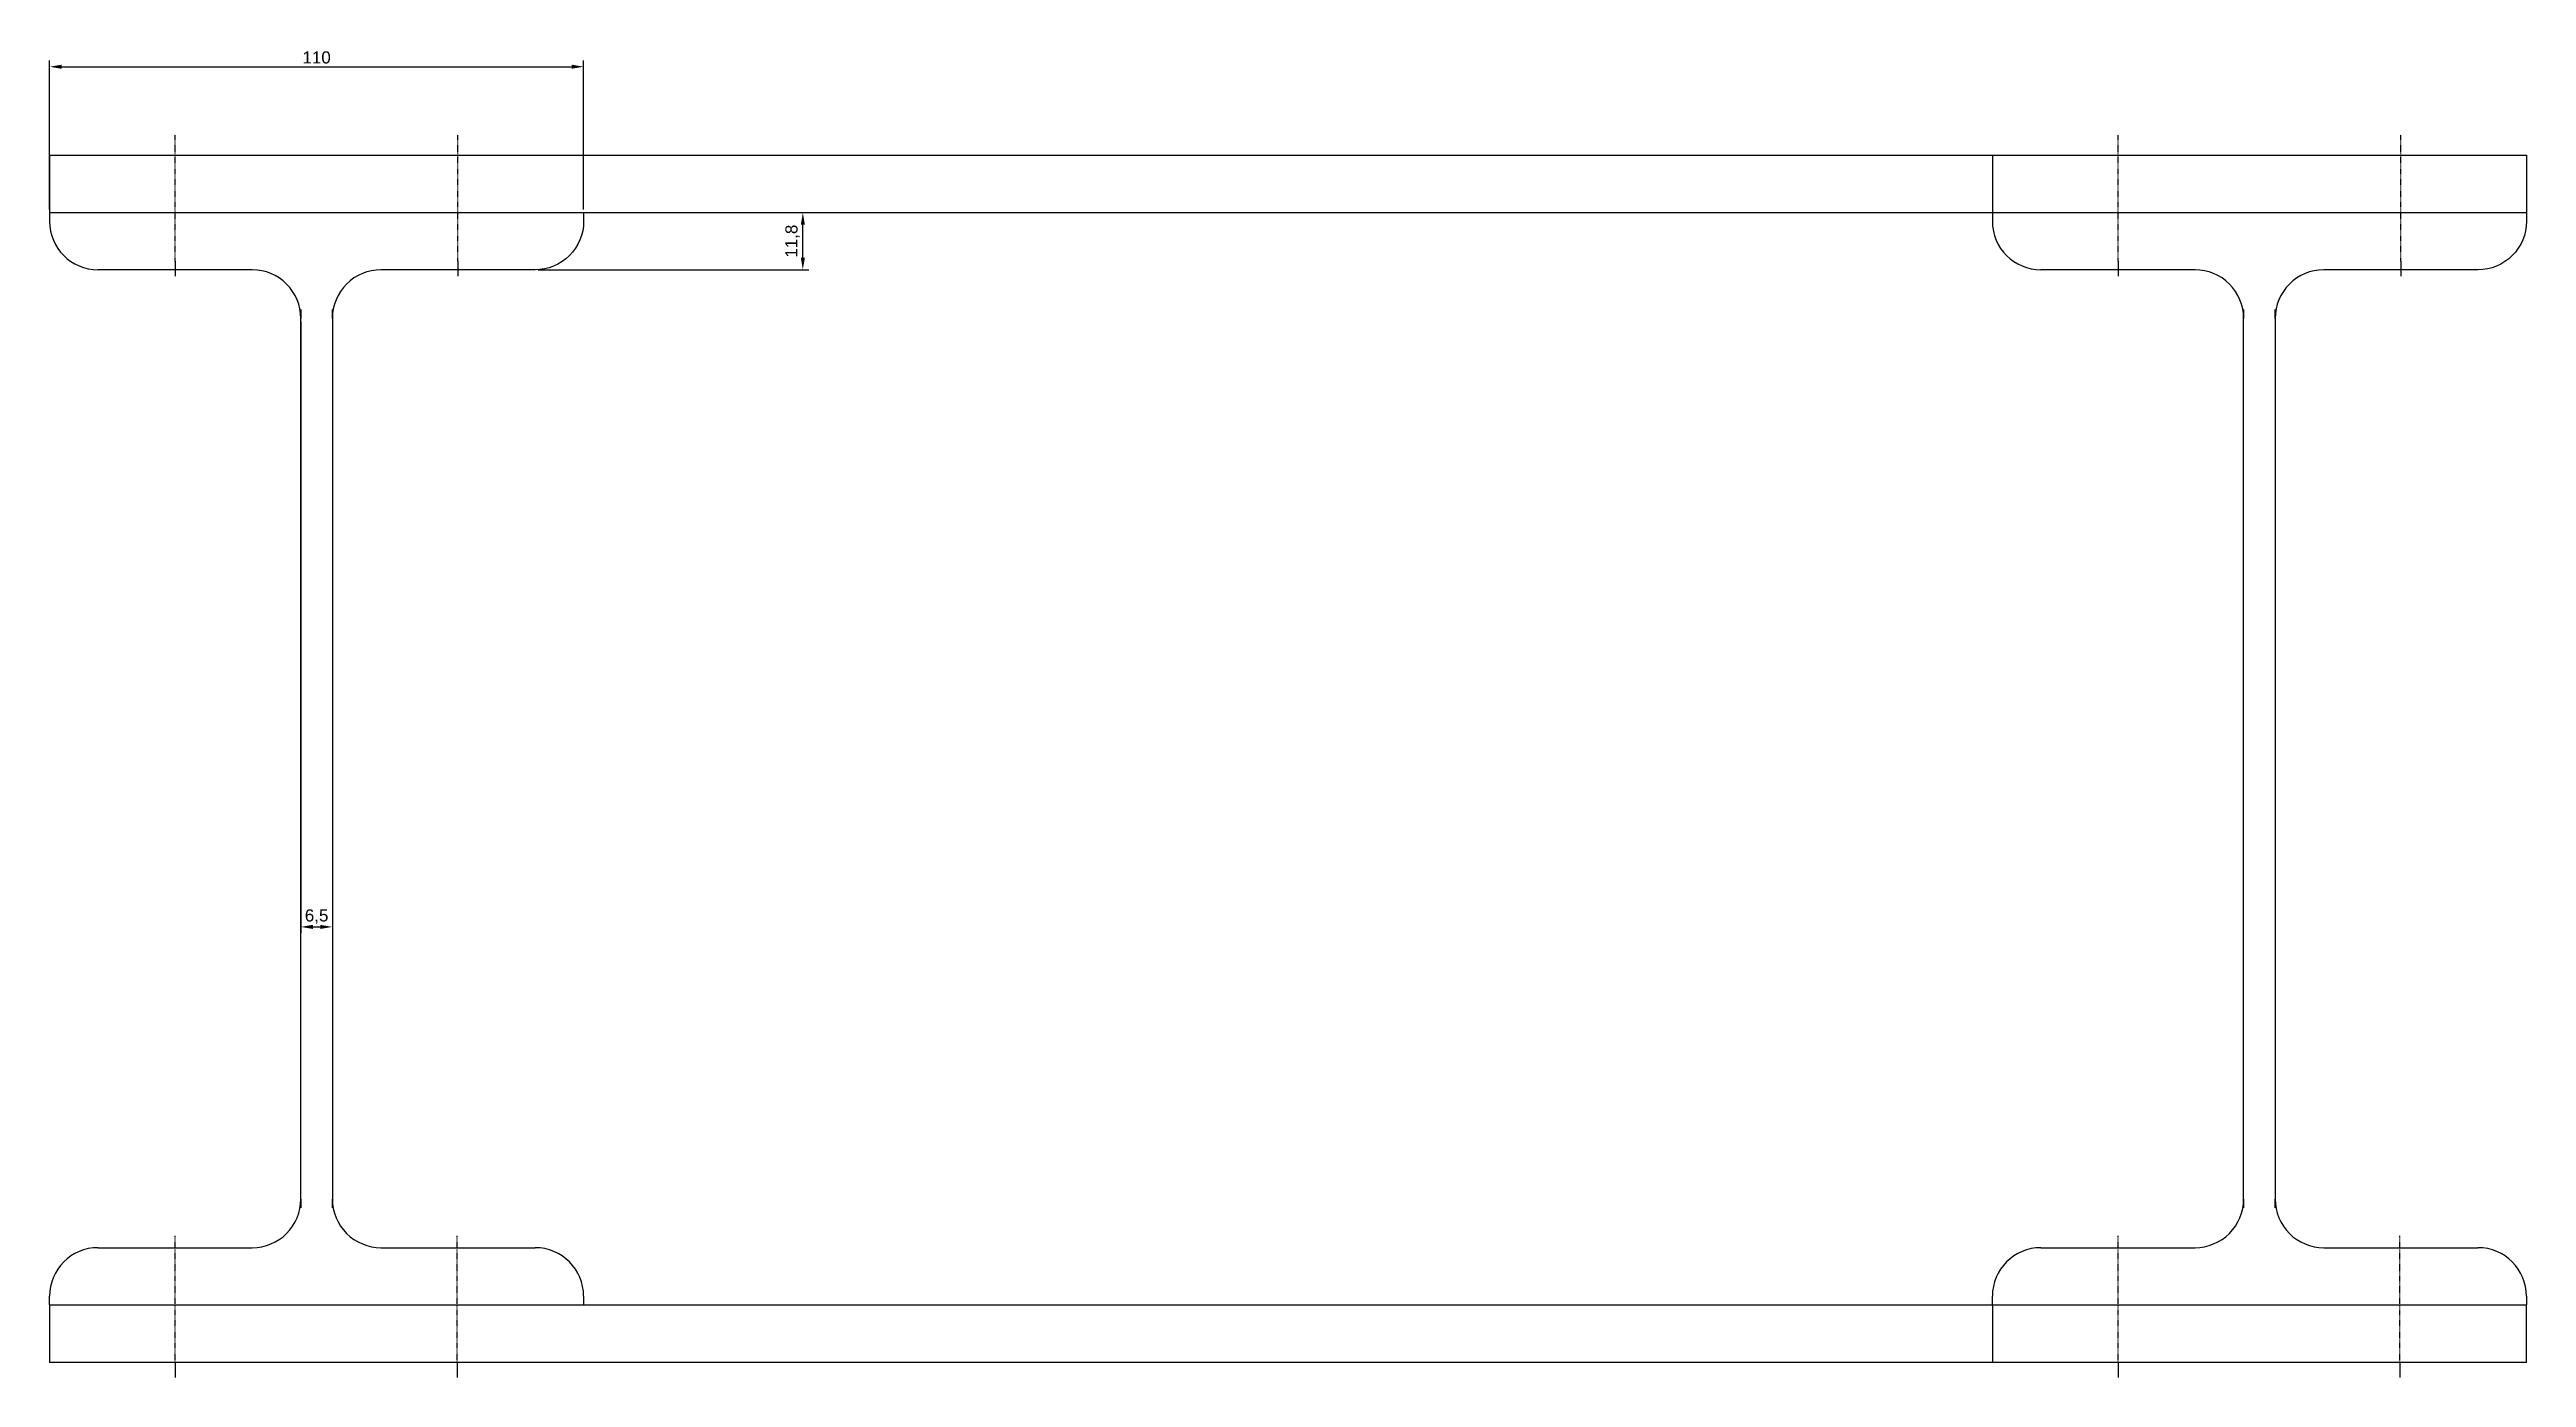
# Model space of a CAD drawing. Header units: millimetres. Extents: x 4395 to 7387, y 3075 to 7490.
# Drawn here: x 6618 to 7128, y 6905 to 7179 of the extents above; entities that cross this region are included whole.
import ezdxf

# ---------------------------------------------------------------- set-up
doc = ezdxf.new("R2010")
doc.units = ezdxf.units.MM
doc.linetypes.add('ACAD_ISO02W100', pattern=[15, 12, -3])
doc.styles.get("Standard").update_dxf_attribs({"font": 'arial.ttf'})
doc.dimstyles.new('ISO-25', dxfattribs={"dimtxt": 2.5, "dimasz": 2.5, "dimexe": 1.25, "dimexo": 0.625, "dimtad": 1, "dimtxsty": 'Standard', "dimcen": 2.5, "dimadec": 0, "dimazin": 0, "dimtfac": 1, "dimtmove": 0, "dimatfit": 3, "dimfxl": 1, "dimarcsym": 0})

msp = doc.modelspace()

# ---------------------------------------------------------------- blocks, each defined once
blk = doc.blocks.new('*D78')
at = {"color": 0, "lineweight": -2, "ltscale": 0.2, "transparency": 16777216}
for p, q in [((6617.95, 7145.71), (6617.95, 7176.36)), ((6620.45, 7175.11), (6725.45, 7175.11)), ((6727.95, 7145.71), (6727.95, 7176.36))]:
    blk.add_line(p, q, dxfattribs=at)
at = {"color": 0, "ltscale": 0.2, "transparency": 16777216}
for points in [[(6620.45, 7175.53), (6620.45, 7174.69), (6617.95, 7175.11)], [(6725.45, 7175.53), (6725.45, 7174.69), (6727.95, 7175.11)]]:
    blk.add_solid(points, dxfattribs=at)
at = {"layer": 'DEFPOINTS', "color": 0, "ltscale": 0.2, "transparency": 16777216}
for p in [(6727.95, 7175.11), (6617.95, 7145.08), (6727.95, 7145.08)]:
    blk.add_point(p, dxfattribs=at)
at = {"color": 0, "ltscale": 0.2, "transparency": 16777216, "insert": (6672.95, 7177.01), "char_height": 2.5, "attachment_point": 5}
blk.add_mtext('110', dxfattribs=at)
blk = doc.blocks.new('*D80')
at = {"color": 0, "lineweight": -2, "ltscale": 0.2, "transparency": 16777216}
for p, q in [((6718.57, 7145.08), (6774.34, 7145.08)), ((6773.09, 7135.78), (6773.09, 7142.58)), ((6718.57, 7133.28), (6774.34, 7133.28))]:
    blk.add_line(p, q, dxfattribs=at)
at = {"color": 0, "ltscale": 0.2, "transparency": 16777216}
for points in [[(6772.68, 7142.58), (6773.51, 7142.58), (6773.09, 7145.08)], [(6772.68, 7135.78), (6773.51, 7135.78), (6773.09, 7133.28)]]:
    blk.add_solid(points, dxfattribs=at)
at = {"layer": 'DEFPOINTS', "color": 0, "ltscale": 0.2, "transparency": 16777216}
for p in [(6717.95, 7145.08), (6773.09, 7145.08), (6717.95, 7133.28)]:
    blk.add_point(p, dxfattribs=at)
at = {"color": 0, "ltscale": 0.2, "transparency": 16777216, "insert": (6770.97, 7139.18), "char_height": 2.5, "attachment_point": 5, "rotation": 90}
blk.add_mtext('11,8', dxfattribs=at)
blk = doc.blocks.new('*D81')
at = {"color": 0, "lineweight": -2, "ltscale": 0.2, "transparency": 16777216}
for p, q in [((6669.7, 7122.66), (6669.7, 6996.7)), ((6676.2, 7122.66), (6676.2, 6996.7)), ((6672.2, 6997.95), (6673.7, 6997.95))]:
    blk.add_line(p, q, dxfattribs=at)
at = {"color": 0, "ltscale": 0.2, "transparency": 16777216}
for points in [[(6672.2, 6998.37), (6672.2, 6997.53), (6669.7, 6997.95)], [(6673.7, 6998.37), (6673.7, 6997.53), (6676.2, 6997.95)]]:
    blk.add_solid(points, dxfattribs=at)
at = {"layer": 'DEFPOINTS', "color": 0, "ltscale": 0.2, "transparency": 16777216}
for p in [(6669.7, 7123.28), (6676.2, 7123.28), (6676.2, 6997.95)]:
    blk.add_point(p, dxfattribs=at)
at = {"color": 0, "ltscale": 0.2, "transparency": 16777216, "insert": (6672.95, 7000.08), "char_height": 2.5, "attachment_point": 5}
blk.add_mtext('6,5', dxfattribs=at)

# ---------------------------------------------------------------- dimensions: what is measured, and where the dimension line sits
at = {"ltscale": 0.2}
for base, p1, p2, picture, middle in [((6727.945, 7175.108), (6617.945, 7145.083), (6727.945, 7145.083), '*D78', (6672.945, 7177.01)), ((6676.195, 6997.949), (6669.695, 7123.283), (6676.195, 7123.283), '*D81', (6672.945, 7000.077))]:
    dim = msp.add_linear_dim(base=base, p1=p1, p2=p2, dimstyle='ISO-25', dxfattribs=at)
    dim.commit()
    dim.dimension.update_dxf_attribs({"geometry": picture, "text_midpoint": middle})
dim = msp.add_linear_dim(base=(6773.093, 7145.083), p1=(6717.945, 7133.283), p2=(6717.945, 7145.083), angle=90, dimstyle='ISO-25', dxfattribs=at)
dim.commit()
dim.dimension.update_dxf_attribs({"geometry": '*D80', "text_midpoint": (6770.965, 7139.183)})

# ---------------------------------------------------------------- linework, layer by layer
at = {"linetype": 'ACAD_ISO02W100'}
for p, q in [((6643.82, 7135.083), (6643.82, 7161.087)), ((6702.07, 7135.083), (6702.07, 7161.087)), ((7043.958, 7135.083), (7043.958, 7161.087)), ((7102.208, 7135.083), (7102.208, 7161.087)), ((6643.82, 6908.283), (6643.82, 6934.287)), ((6701.894, 6908.283), (6701.894, 6934.287)), ((7043.958, 6908.283), (7043.958, 6934.287)), ((7102.032, 6908.283), (7102.032, 6934.287))]:
    msp.add_line(p, q, dxfattribs=at).dxf.unprotected_set("ltscale", 0)
at = {"ltscale": 0.2}
for p, q in [((6617.945, 7156.883), (7128.083, 7156.883)), ((6617.945, 7156.883), (6617.945, 7145.083)), ((7018.083, 7156.883), (7018.083, 7145.083)), ((7128.083, 7156.883), (7128.083, 7145.083)), ((6617.945, 7145.083), (7128.083, 7145.083)), ((6617.945, 7145.083), (6617.945, 7145.083)), ((6617.945, 7145.083), (6617.945, 7143.283)), ((6727.945, 7145.083), (6727.945, 7145.083)), ((7018.083, 7145.083), (7018.083, 7145.083)), ((7018.083, 7145.083), (7018.083, 7143.283)), ((7128.083, 7145.083), (7128.083, 7145.083)), ((6617.945, 6920.083), (6617.945, 6921.883)), ((6617.945, 6920.083), (7128.083, 6920.083)), ((6617.945, 6920.083), (6617.945, 6908.283)), ((6727.945, 6921.883), (6727.945, 6920.083)), ((7018.083, 6920.083), (7018.083, 6921.883)), ((7018.083, 6920.083), (7018.083, 6908.283)), ((7128.083, 6921.883), (7128.083, 6920.083)), ((7128.083, 6920.083), (7128.083, 6920.083)), ((7128.083, 6908.283), (7128.083, 6920.083)), ((6617.945, 6908.283), (7128.083, 6908.283))]:
    msp.add_line(p, q, dxfattribs=at)
at = {"linetype": 'ACAD_ISO02W100', "ltscale": 0.3}
for p, q in [((6643.82, 7135.083), (6643.82, 7131.951)), ((6702.07, 7135.083), (6702.07, 7131.951)), ((7043.958, 7135.083), (7043.958, 7131.951)), ((7102.208, 7135.083), (7102.208, 7131.951)), ((6643.82, 6908.283), (6643.82, 6905.151)), ((6701.894, 6908.283), (6701.894, 6905.151)), ((7043.958, 6908.283), (7043.958, 6905.151)), ((7102.032, 6908.283), (7102.032, 6905.151))]:
    msp.add_line(p, q, dxfattribs=at)
at = {"ltscale": 0.2}
for points in [[(6727.945, 7145.083), (6727.945, 7143.283, -0.4142136), (6717.945, 7133.283), (6686.195, 7133.283, 0.4142136), (6676.195, 7123.283), (6676.195, 7125.083), (6676.195, 6940.083), (6676.195, 6941.883, 0.4142136), (6686.195, 6931.883), (6717.945, 6931.883)], [(7128.083, 7145.083), (7128.083, 7143.283, -0.4142136), (7118.083, 7133.283), (7086.333, 7133.283, 0.4142136), (7076.333, 7123.283), (7076.333, 7125.083), (7076.333, 6940.083), (7076.333, 6941.883, 0.4142136), (7086.333, 6931.883), (7118.083, 6931.883)], [(6627.945, 6931.883), (6659.695, 6931.883, 0.4142136), (6669.695, 6941.883), (6669.695, 6940.083), (6669.695, 7125.083), (6669.695, 7123.283, 0.4142136), (6659.695, 7133.283), (6627.945, 7133.283)], [(7028.083, 6931.883), (7059.833, 6931.883, 0.4142136), (7069.833, 6941.883), (7069.833, 6940.083), (7069.833, 7125.083), (7069.833, 7123.283, 0.4142136), (7059.833, 7133.283), (7028.083, 7133.283)]]:
    msp.add_lwpolyline(points, format="xyb", dxfattribs=at)
for centre, start, end in [((6627.945, 7143.283), 180, 270), ((7028.083, 7143.283), 180, 270), ((6627.945, 6921.883), 90, 180), ((6717.945, 6921.883), 0, 90), ((7028.083, 6921.883), 90, 180), ((7118.083, 6921.883), 0, 90)]:
    msp.add_arc(centre, 10, start, end, dxfattribs=at)

msp.set_redraw_order([(e.dxf.handle, doc.entitydb.next_handle()) for e in msp.query("TEXT MTEXT ATTDEF DIMENSION ARC_DIMENSION")])  # texts and dimensions are drawn at this point

doc.saveas('drawing.dxf')
